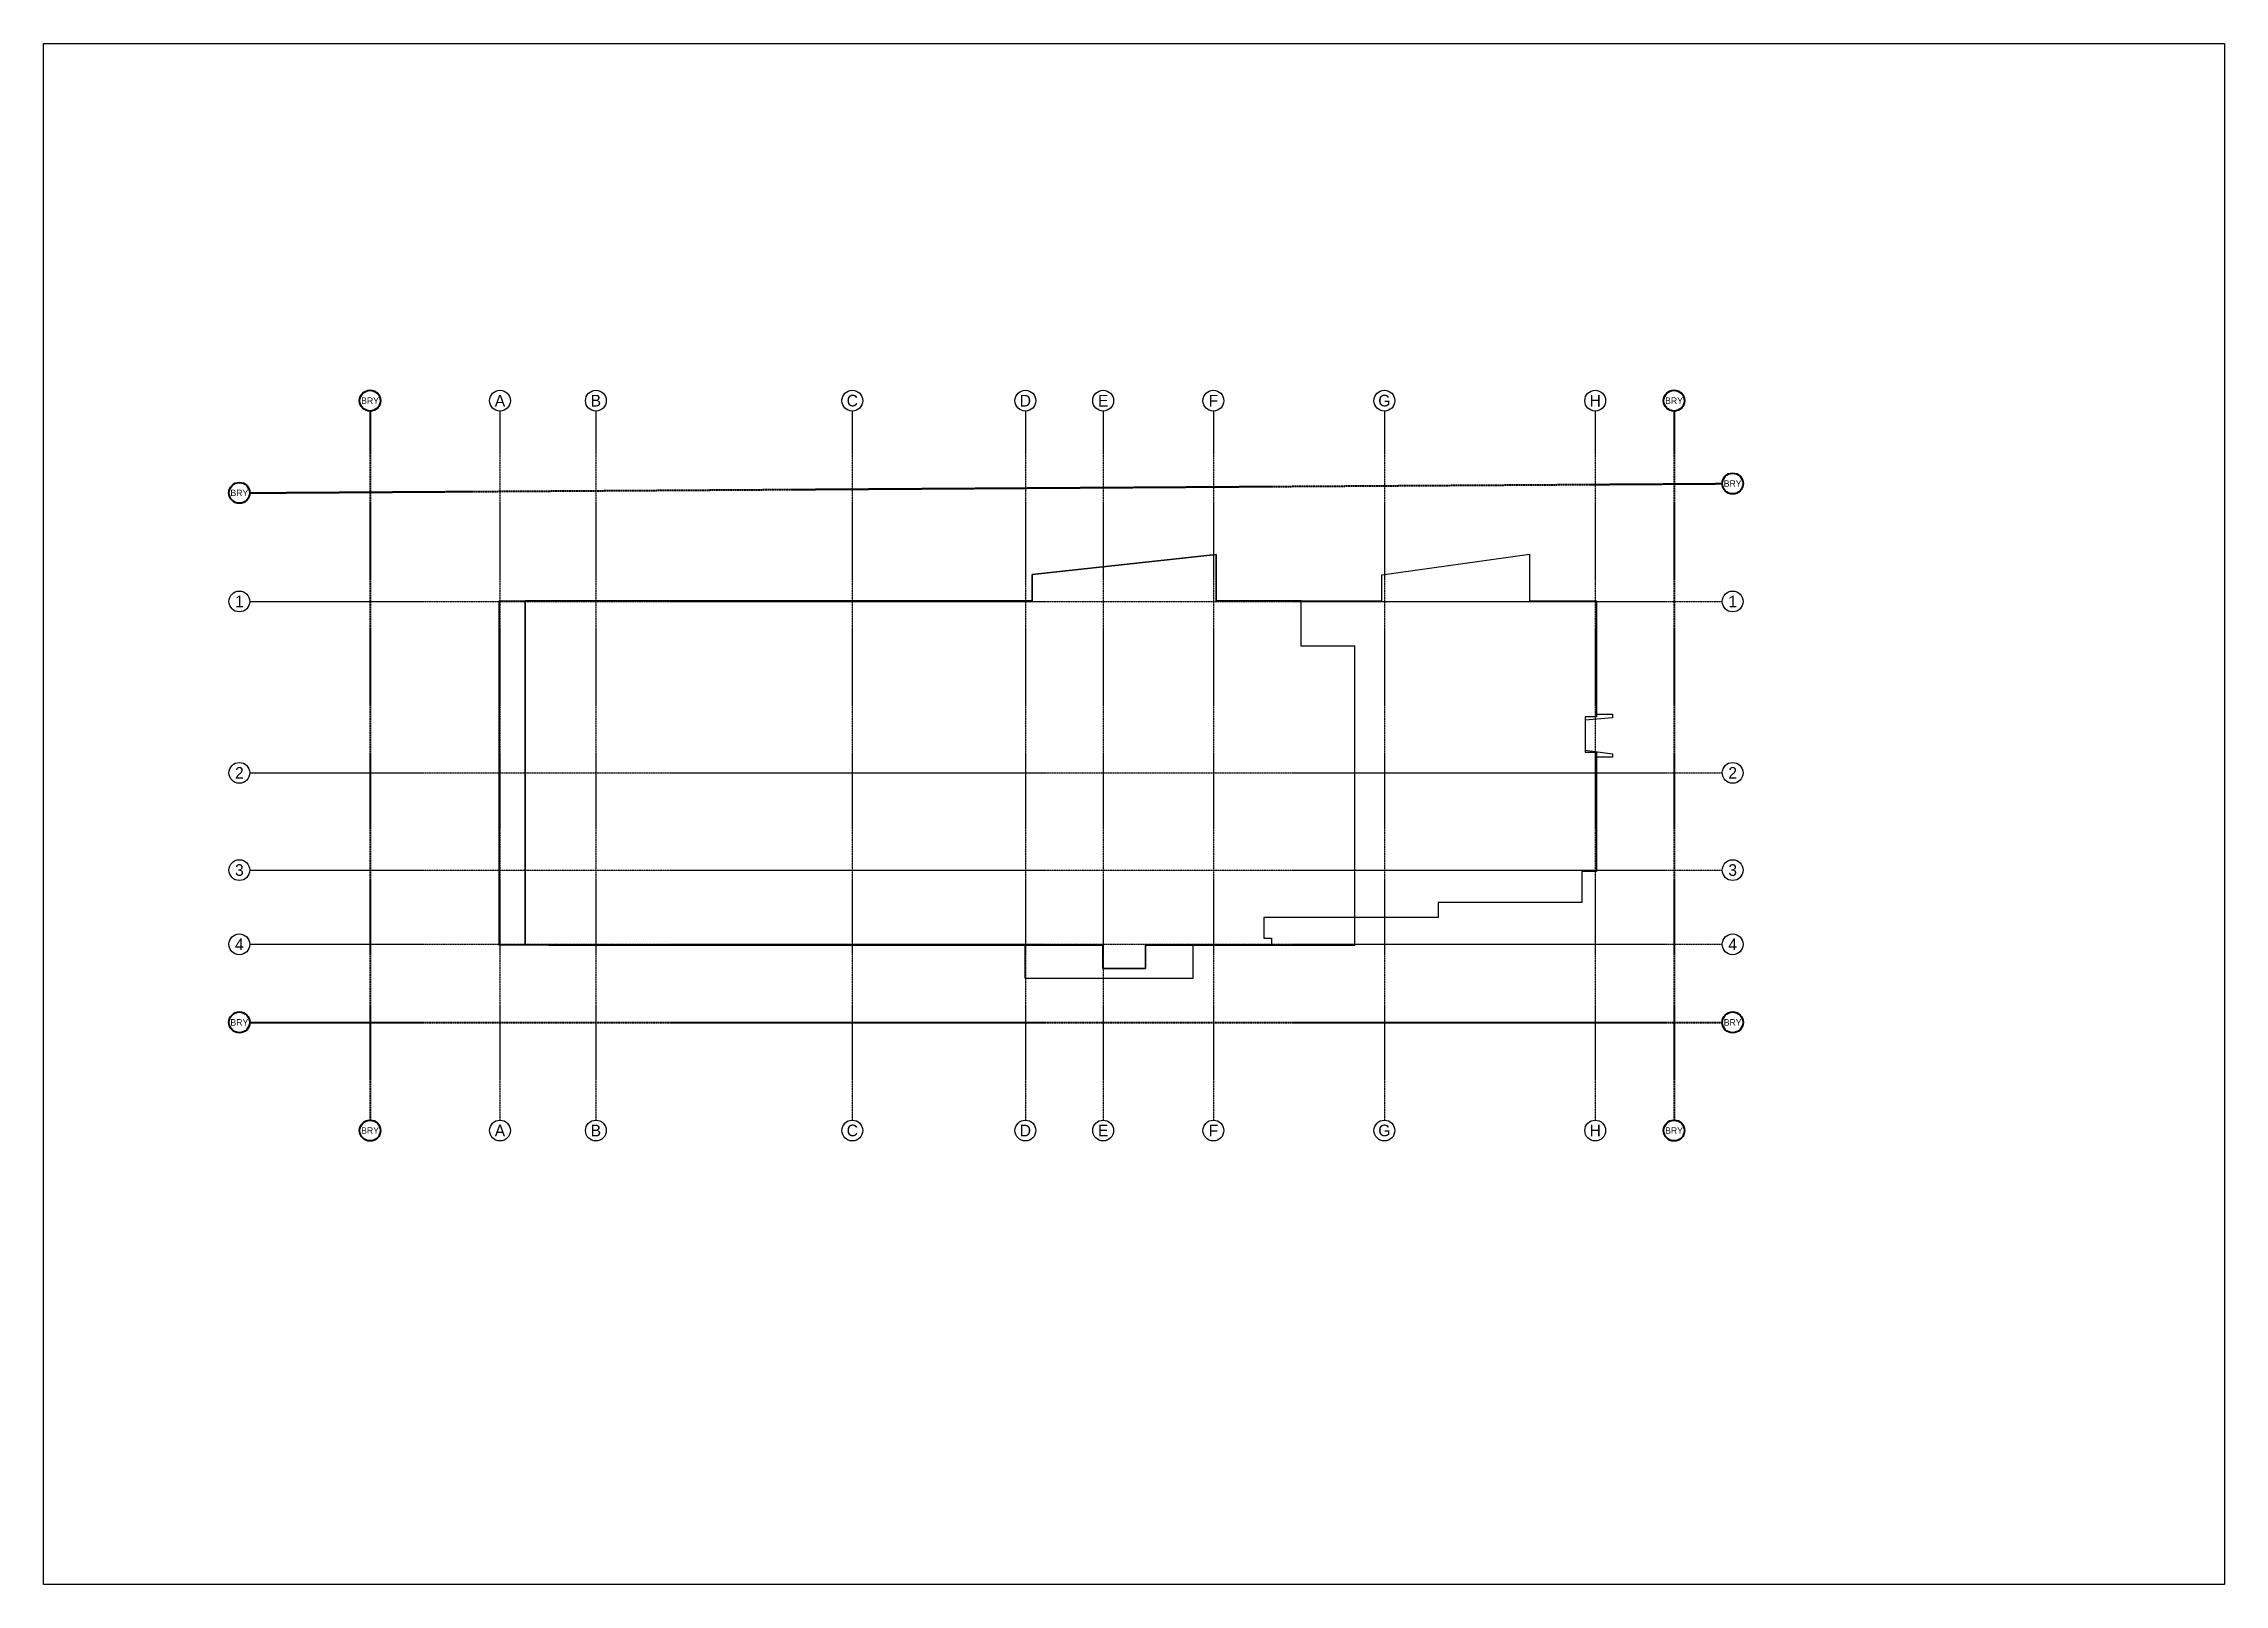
# Model space of a CAD drawing. Header units: millimetres. Extents: x -881708 to -119807, y 0 to 594021.
# Drawn here: x -881708 to -797600, y 356413 to 415815 of the extents above; entities that cross this region are included whole.
import ezdxf

# ---------------------------------------------------------------- set-up
doc = ezdxf.new("R2010")
doc.units = ezdxf.units.MM
doc.linetypes.add('ACAD_ISO02W100', pattern=[15, 12, -3])
for name, color, linetype in [('03 - Level Three', 201, 'CONTINUOUS'), ('04 - Level Four-Six', 112, 'CONTINUOUS'), ('07 - Level Seven', 140, 'CONTINUOUS'), ('08 - Level Eight', 30, 'CONTINUOUS'), ('Grid Lines', 1, 'CONTINUOUS'), ('Images [2017.10.24]', 252, 'CONTINUOUS')]:
    doc.layers.add(name, color=color, linetype=linetype)
doc.styles.add('Waco', font='vrinda.ttf', dxfattribs={"height": 250})
picture_1 = doc.add_image_def('image21.tif', size_in_pixel=(9934, 7016))

msp = doc.modelspace()

# ---------------------------------------------------------------- texts
at = {"layer": 'Grid Lines', "color": 142, "char_height": 250, "attachment_point": 5, "style": 'Waco'}
for insert in [(-869117.5, 402048.9), (-818825.5, 402048.9), (-816564.7, 398853.8), (-874158.4, 398493.8), (-874158.4, 378079.8), (-816564.7, 378079.8), (-869117.5, 373909.8), (-818825.5, 373909.8)]:
    msp.add_mtext_dynamic_manual_height_columns('BRY', width=637.099, gutter_width=1250, heights=[0], dxfattribs=dict(at, insert=insert))
at = {"layer": 'Grid Lines', "char_height": 450, "attachment_point": 5, "style": 'Waco'}
for s, insert in [('A', (-864107.5, 402048.9)), ('B', (-860407.5, 402048.9)), ('C', (-850517.5, 402048.9)), ('D', (-843842.5, 402048.9)), ('E', (-840842.5, 402048.9)), ('F', (-836592.5, 402048.9)), ('G', (-829997.5, 402048.9)), ('H', (-821865.5, 402048.9)), ('1', (-874158.4, 394308.8)), ('1', (-816564.7, 394308.8)), ('2', (-874158.4, 387698.8)), ('2', (-816564.7, 387698.8)), ('3', (-874158.4, 383949.8)), ('3', (-816564.7, 383949.8)), ('4', (-874158.4, 381089.8)), ('4', (-816564.7, 381089.8)), ('A', (-864107.5, 373909.8)), ('B', (-860407.5, 373909.8)), ('C', (-850517.5, 373909.8)), ('D', (-843842.5, 373909.8)), ('E', (-840842.5, 373909.8)), ('F', (-836592.5, 373909.8)), ('G', (-829997.5, 373909.8)), ('H', (-821865.5, 373909.8))]:
    msp.add_mtext_dynamic_manual_height_columns(s, width=637.099, gutter_width=1250, heights=[0], dxfattribs=dict(at, insert=insert))

# ---------------------------------------------------------------- linework, layer by layer
at = {"layer": '03 - Level Three'}
msp.add_lwpolyline([(-843576.8, 394326.5), (-843576.8, 395351.9), (-836488.4, 396112.4), (-836488.4, 394326.5), (-830090.9, 394326.5), (-830090.9, 395335.9), (-824405.4, 396130.4), (-824405.4, 394326.5), (-821821.5, 394326.5), (-821821.5, 389964.9), (-821199.4, 389964.9), (-821199.4, 389817.5), (-822257.1, 389725.2), (-822257.1, 388573.1), (-821199.4, 388437.8), (-821199.4, 388303.2), (-821821.5, 388303.2), (-821821.5, 383902.8), (-822382.2, 383902.8), (-822382.2, 382697.9), (-827920, 382697.9), (-827920, 382123.1), (-834651.2, 382123.1), (-834651.2, 381322.4), (-834348.7, 381322.4), (-834348.7, 381060.7), (-837379.2, 381060.7), (-837379.2, 379773.7), (-843854.9, 379773.7), (-843854.9, 381060.7), (-864134.9, 381060.7), (-864134.9, 394326.5)], close=True, dxfattribs=at)
at = {"layer": '04 - Level Four-Six'}
msp.add_lwpolyline([(-824405.4, 396130.4), (-824405.4, 394326.5), (-821821.5, 394326.5), (-821821.5, 389964.9), (-821199.4, 389964.9), (-821199.4, 389817.5), (-822257.1, 389725.2), (-822257.1, 388573.1), (-821199.4, 388437.8), (-821199.4, 388303.2), (-821821.5, 388303.2), (-821821.5, 383902.8), (-822382.2, 383902.8), (-822382.2, 382697.9), (-827920, 382697.9), (-827920, 382123.1), (-834651.2, 382123.1), (-834651.2, 381322.4), (-834348.7, 381322.4), (-834348.7, 381060.7), (-839214.4, 381060.7), (-839214.4, 380162.4), (-840857.2, 380162.4), (-840857.2, 381060.7), (-863133.8, 381060.7), (-863133.8, 394326.5), (-843576.8, 394326.5), (-843576.8, 395351.9), (-836488.4, 396112.4), (-836488.4, 394326.5), (-830090.9, 394326.5), (-830090.9, 395335.9)], close=True, dxfattribs=at)
at = {"layer": '07 - Level Seven'}
msp.add_lwpolyline([(-863133.8, 394326.5), (-843576.8, 394326.5), (-843576.8, 395351.9), (-836488.4, 396112.4), (-836488.4, 394326.5), (-830090.9, 394326.5), (-830090.9, 395335.9), (-824405.4, 396130.4), (-824405.4, 394326.5), (-821821.5, 394326.5), (-821821.5, 389854.1), (-822257.1, 389854.1), (-822257.1, 388493.4), (-821821.5, 388493.4), (-821821.5, 383902.8), (-822382.2, 383902.8), (-822382.2, 382697.9), (-827920, 382697.9), (-827920, 382123.1), (-834651.2, 382123.1), (-834651.2, 381322.4), (-834348.7, 381322.4), (-834348.7, 381060.7), (-839214.4, 381060.7), (-839214.4, 380162.4), (-840857.2, 380162.4), (-840857.2, 381060.7), (-863133.8, 381060.7)], close=True, dxfattribs=at)
at = {"layer": '08 - Level Eight'}
msp.add_lwpolyline([(-863133.8, 394326.5), (-863133.8, 381076.7), (-862218, 381076.7), (-862218, 381060.7), (-840857.2, 381060.7), (-840857.2, 380162.4), (-839214.4, 380162.4), (-839214.4, 381060.7), (-831137.6, 381060.7), (-831137.6, 392581.8), (-833203.5, 392581.8), (-833203.5, 394326.5), (-836488.4, 394326.5), (-836488.4, 396112.4), (-843576.8, 395351.9), (-843576.8, 394326.5)], close=True, dxfattribs=at)
at = {"layer": 'Grid Lines', "color": 142, "linetype": 'ACAD_ISO02W100', "lineweight": 40}
for points in [[(-869117.5, 401647.7), (-869117.5, 374311)], [(-818825.5, 401647.7), (-818825.5, 374311)], [(-873757.2, 398493.8), (-816966, 398851.3)], [(-873757.2, 378079.8), (-816966, 378079.8)]]:
    msp.add_lwpolyline(points, dxfattribs=at)
at = {"layer": 'Grid Lines', "linetype": 'ACAD_ISO02W100'}
for points in [[(-864107.5, 401647.7), (-864107.5, 374311)], [(-860407.5, 401647.7), (-860407.5, 374311)], [(-850517.5, 401647.7), (-850517.5, 374311)], [(-843842.5, 401647.7), (-843842.5, 374311)], [(-840842.5, 401647.7), (-840842.5, 374311)], [(-836592.5, 401647.7), (-836592.5, 374311)], [(-829997.5, 401647.7), (-829997.5, 374311)], [(-821865.5, 401647.7), (-821865.5, 374311)], [(-873757.2, 394308.8), (-816966, 394308.8)], [(-873757.2, 387698.8), (-816966, 387698.8)], [(-873757.2, 383949.8), (-816966, 383949.8)], [(-873757.2, 381089.8), (-816966, 381089.8)]]:
    msp.add_lwpolyline(points, dxfattribs=at)
at = {"layer": 'Grid Lines', "color": 142, "lineweight": 40}
for centre in [(-869117.5, 402048.9), (-818825.5, 402048.9), (-874158.4, 398493.8), (-816564.7, 398853.8), (-874158.4, 378079.8), (-816564.7, 378079.8), (-869117.5, 373909.8), (-818825.5, 373909.8)]:
    msp.add_circle(centre, 401.2, dxfattribs=at)
at = {"layer": 'Grid Lines'}
for centre in [(-864107.5, 402048.9), (-860407.5, 402048.9), (-850517.5, 402048.9), (-843842.5, 402048.9), (-840842.5, 402048.9), (-836592.5, 402048.9), (-829997.5, 402048.9), (-821865.5, 402048.9), (-874158.4, 394308.8), (-816564.7, 394308.8), (-874158.4, 387698.8), (-816564.7, 387698.8), (-874158.4, 383949.8), (-816564.7, 383949.8), (-874158.4, 381089.8), (-816564.7, 381089.8), (-864107.5, 373909.8), (-860407.5, 373909.8), (-850517.5, 373909.8), (-843842.5, 373909.8), (-840842.5, 373909.8), (-836592.5, 373909.8), (-829997.5, 373909.8), (-821865.5, 373909.8)]:
    msp.add_circle(centre, 401.2, dxfattribs=at)

msp.set_redraw_order([(e.dxf.handle, doc.entitydb.next_handle()) for e in msp.query("TEXT MTEXT ATTDEF DIMENSION ARC_DIMENSION")])  # texts and dimensions are drawn at this point

# ---------------------------------------------------------------- pictures from other files: only their frames are drawn
at = {"layer": 'Images [2017.10.24]'}
image = msp.add_image(picture_1, insert=(-881707.9, 356412.8), size_in_units=(84107.9, 59402.1), dxfattribs=at)
image.dxf.flags = 15

doc.saveas('drawing.dxf')
